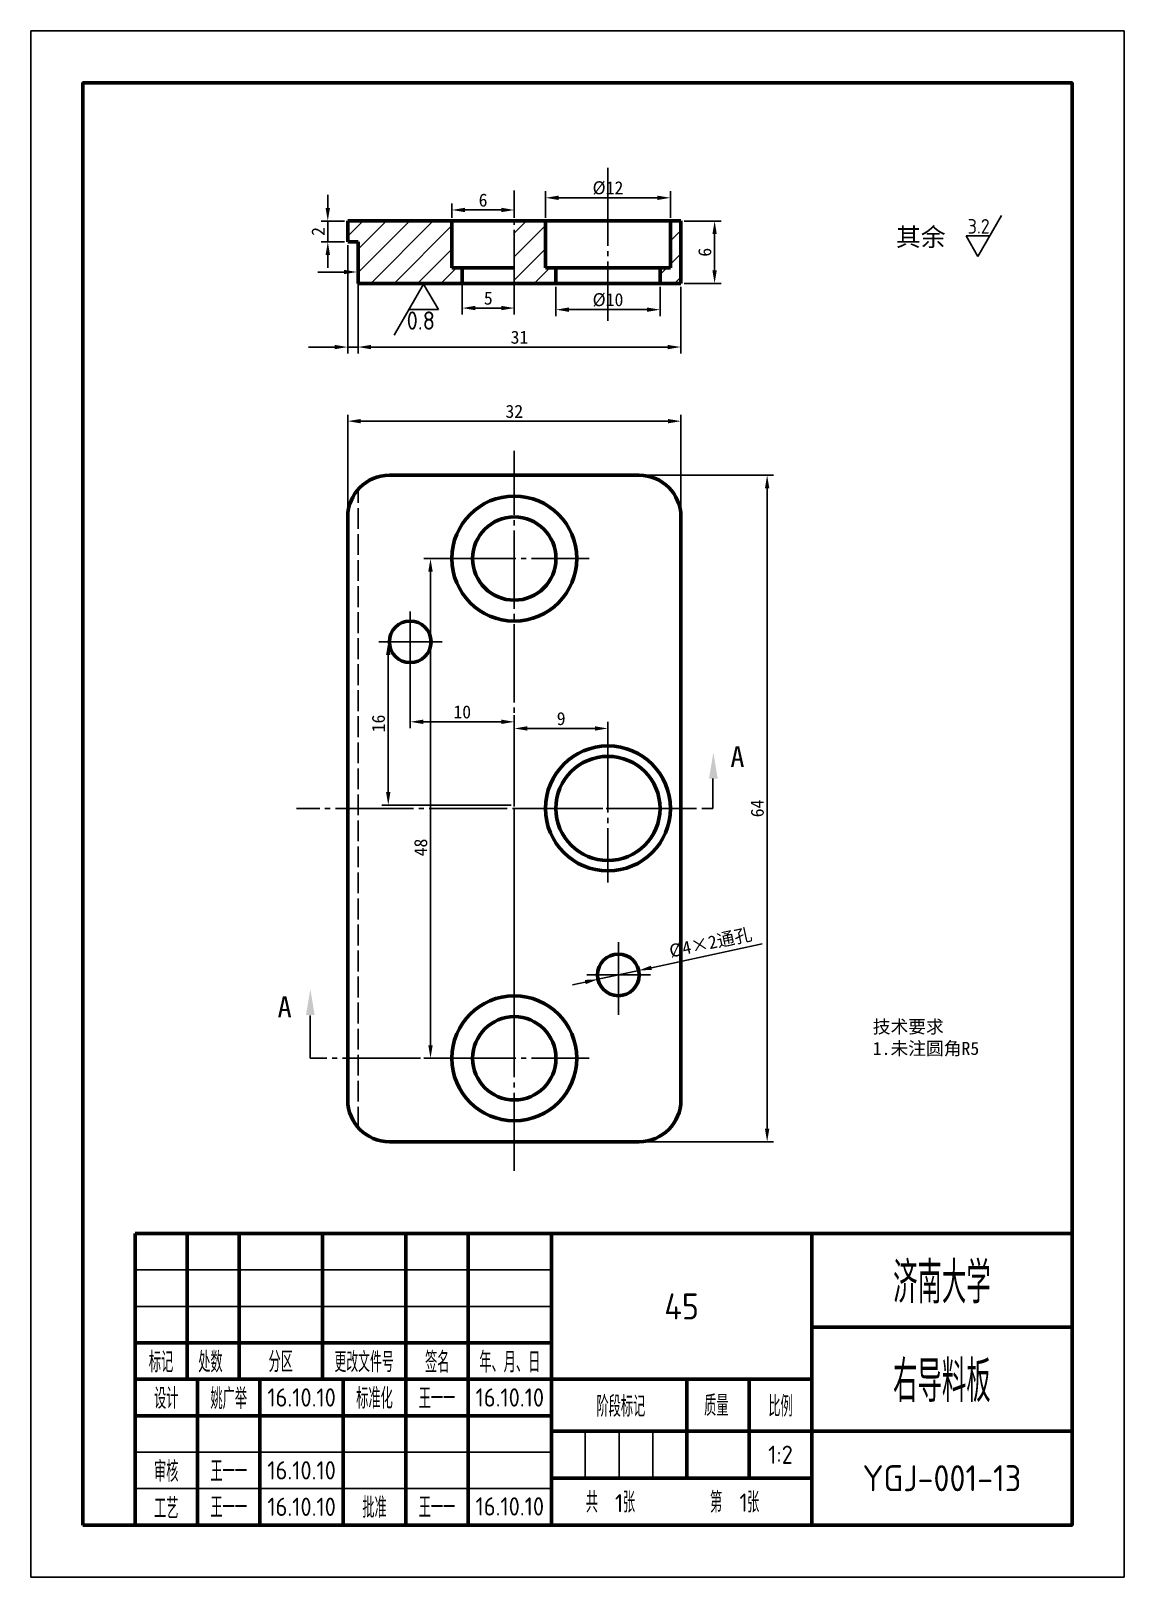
# Model space of a CAD drawing. Header units: millimetres. Extents: x 1179 to 3295, y -300 to 347.
# Drawn here: x 2432.8 to 2642.8, y -296.4 to 0.6 of the extents above; entities that cross this region are included whole.
import ezdxf
from ezdxf.enums import TextEntityAlignment as Align

# ---------------------------------------------------------------- set-up
doc = ezdxf.new("R2010")
doc.units = ezdxf.units.MM
doc.linetypes.add('点画线', pattern=[18, 15, -1, 1, -1])
doc.linetypes.add('虚线', pattern=[5, 4, -1])
for name, color, linetype in [('剖面线', 3, 'Continuous'), ('尺寸标注 @ 1', 6, 'Continuous'), ('文字', 7, 'Continuous'), ('标注', 3, 'Continuous'), ('点画线', 1, '点画线'), ('细实线', 1, 'Continuous'), ('虚线', 2, '虚线'), ('辅助线', 4, 'Continuous')]:
    doc.layers.add(name, color=color, linetype=linetype)
doc.layers.add('粗实线', color=7, linetype='Continuous', lineweight=50)
doc.styles.add('数字直体', font='isocp.shx')
doc.styles.add('汉字长仿宋体', font='hyswlongfangsong.ttf', dxfattribs={"width": 0.67})
doc.dimstyles.new('ISO-25', dxfattribs={"dimtxt": 2.5, "dimasz": 2.5, "dimexe": 1.25, "dimexo": 0.625, "dimtad": 1, "dimdsep": 46, "dimtxsty": 'Standard', "dimcen": 2.5, "dimadec": 0, "dimazin": 0, "dimtfac": 1, "dimtmove": 0, "dimatfit": 3, "dimfxl": 1, "dimarcsym": 0})

msp = doc.modelspace()

# ---------------------------------------------------------------- texts
at = {"layer": '文字', "attachment_point": 1}
for s, width, insert, char_height in [('{\\fSimSun|b0|i0|c134|p2;其余}', 15.70147, (2599.022, -37.252), 3.5), ('{\\fSimSun|b0|i0|c134|p2;技术要求}\\P1.{\\fSimSun|b0|i0|c134|p2;未注圆角}R5', 33.53421, (2594.573, -189.446), 2.5)]:
    msp.add_mtext_dynamic_manual_height_columns(s, width=width, gutter_width=12.5, heights=[0], dxfattribs=dict(at, insert=insert, char_height=char_height))
at = {"layer": '文字', "style": '数字直体'}
msp.add_attdef('3.2', text='3.2', height=2.8, dxfattribs=at).set_placement((2617.038, -38.355), align=Align.RIGHT)
at = {"layer": '标注', "char_height": 4, "attachment_point": 1}
for insert in [(2567.212, -136.835), (2480.229, -184.887)]:
    msp.add_mtext_dynamic_manual_height_columns('A', width=5.49591, gutter_width=12.5, heights=[0], dxfattribs=dict(at, insert=insert))
at = {"layer": '标注', "style": '数字直体'}
msp.add_attdef('0.8', text='3.2', height=3.5, dxfattribs=at).set_placement((2510.483, -56.807), align=Align.RIGHT)

# ---------------------------------------------------------------- blocks, each defined once
blk = doc.blocks.new('不装订A4(带注释性)')
at = {"layer": '粗实线'}
for p, q in [((0, 56), (-180, 56)), ((-180, 56), (-180, 0)), ((-180, 56), (-180, 28)), ((-170, 56), (-170, 28)), ((-160, 56), (-160, 28)), ((-144, 56), (-144, 28)), ((-128, 56), (-128, 0)), ((-116, 56), (-116, 0)), ((-100, 56), (-100, 0)), ((-50, 56), (-50, 0)), ((0, 0), (0, 56)), ((0, 38), (-50, 38)), ((-100, 35), (-180, 35)), ((-50, 28), (-180, 28)), ((-168, 28), (-168, 0)), ((-156, 28), (-156, 0)), ((-140, 28), (-140, 0)), ((-74, 28), (-74, 9)), ((-62, 28), (-62, 9)), ((-100, 21), (-180, 21)), ((0, 18), (-100, 18)), ((-50, 9), (-100, 9)), ((-180, 0), (0, 0))]:
    blk.add_line(p, q, dxfattribs=at)
blk.add_lwpolyline([(-190, 0), (0, 0), (0, 277), (-190, 277)], close=True, dxfattribs=at)
at = {"layer": '细实线'}
for p, q in [((-100, 49), (-180, 49)), ((-100, 42), (-180, 42)), ((-93.5, 18), (-93.5, 9)), ((-87, 18), (-87, 9)), ((-80.5, 18), (-80.5, 9)), ((-100, 14), (-180, 14)), ((-100, 7), (-180, 7))]:
    blk.add_line(p, q, dxfattribs=at)
at = {"layer": '辅助线'}
blk.add_lwpolyline([(-200, -10), (10, -10), (10, 287), (-200, 287)], close=True, dxfattribs=at)
at = {"layer": '文字', "style": '汉字长仿宋体', "width": 0.67}
for s, height, p in [('标记', 3.5, (-175, 31.5)), ('处数', 3.5, (-165.51, 31.5)), ('分区', 3.5, (-152, 31.5)), ('更改文件号', 3.4, (-136, 31.5)), ('签名', 3.5, (-121.94, 31.5)), ('年、月、日', 3.5, (-108, 31.5)), ('标准化', 3.5, (-134, 24.54)), ('设计', 3.5, (-174, 24.5)), ('阶段标记', 3.5, (-86.67, 23)), ('质量', 3.5, (-68.33, 23.13)), ('比例', 3.5, (-56, 23)), ('审核', 3.5, (-174, 10.5)), ('工艺', 3.5, (-174, 3.46)), ('批准', 3.5, (-134, 3.54))]:
    blk.add_text(s, height=height, dxfattribs=at).set_placement(p, align=Align.MIDDLE)
for s, p in [('共    张', (-93.4, 2.77)), ('第    张', (-69.55, 2.77))]:
    blk.add_text(s, height=3.5, dxfattribs=at).set_placement(p)
for tag, height, p in [('单位名称', 7, (-25, 47)), ('图名', 7, (-25, 28)), ('设计者', 3.5, (-162, 24.46)), ('标准化', 3.5, (-122, 24.46)), ('质量', 3.5, (-68, 13.5)), ('审核者', 3.5, (-162, 10.46)), ('工艺者', 3.5, (-162, 3.54)), ('批准者', 3.5, (-122, 3.54))]:
    blk.add_attdef(tag, text='', height=height, dxfattribs=at).set_placement(p, align=Align.MIDDLE)
at = {"layer": '文字', "style": '数字直体'}
for tag, height, p in [('45', 5, (-75, 42)), ('16.10.10', 3.5, (-148, 24.5)), ('16.10.10', 3.5, (-108, 24.5)), ('1:1', 3.5, (-56, 13.5)), ('16.10.10', 3.5, (-148, 10.5)), ('001', 5, (-25, 9)), ('1', 3.5, (-87.01, 4.2)), ('1', 3.5, (-63.1, 4.31)), ('16.10.10', 3.5, (-148, 3.5)), ('16.10.10', 3.5, (-108, 3.57))]:
    blk.add_attdef(tag, text='', height=height, dxfattribs=at).set_placement(p, align=Align.MIDDLE)
blk = doc.blocks.new('*D145')
at = {"layer": 'Defpoints', "color": 0, "transparency": 16777216}
for p in [(2557.71, -74.38), (2493.71, -92.77), (2557.71, -92.77)]:
    blk.add_point(p, dxfattribs=at)
at = {"layer": '标注', "color": 0, "lineweight": -2, "transparency": 16777216}
for p, q in [((2493.71, -92.14), (2493.71, -73.13)), ((2557.71, -92.14), (2557.71, -73.13)), ((2496.21, -74.38), (2555.21, -74.38))]:
    blk.add_line(p, q, dxfattribs=at)
at = {"layer": '标注', "color": 0, "transparency": 16777216}
for points in [[(2496.21, -73.96), (2496.21, -74.8), (2493.71, -74.38)], [(2555.21, -73.96), (2555.21, -74.8), (2557.71, -74.38)]]:
    blk.add_solid(points, dxfattribs=at)
at = {"layer": '标注', "color": 0, "transparency": 16777216, "insert": (2525.71, -72.51), "char_height": 2.5, "attachment_point": 5}
blk.add_mtext('32', dxfattribs=at)
blk = doc.blocks.new('*D146')
at = {"layer": 'Defpoints', "color": 0, "transparency": 16777216}
for p in [(2549.71, -84.77), (2549.71, -212.78), (2574.28, -212.78)]:
    blk.add_point(p, dxfattribs=at)
at = {"layer": '标注', "color": 0, "lineweight": -2, "transparency": 16777216}
for p, q in [((2550.33, -84.77), (2575.53, -84.77)), ((2574.28, -87.27), (2574.28, -210.28)), ((2550.33, -212.78), (2575.53, -212.78))]:
    blk.add_line(p, q, dxfattribs=at)
at = {"layer": '标注', "color": 0, "transparency": 16777216}
for points in [[(2573.86, -87.27), (2574.7, -87.27), (2574.28, -84.77)], [(2573.86, -210.28), (2574.7, -210.28), (2574.28, -212.78)]]:
    blk.add_solid(points, dxfattribs=at)
at = {"layer": '标注', "color": 0, "transparency": 16777216, "insert": (2572.4, -148.77), "char_height": 2.5, "attachment_point": 5, "rotation": 90}
blk.add_mtext('64', dxfattribs=at)
blk = doc.blocks.new('*D147')
at = {"layer": 'Defpoints', "color": 0, "transparency": 16777216}
for p in [(2525.71, -133.41), (2525.71, -148.77), (2543.7, -148.77)]:
    blk.add_point(p, dxfattribs=at)
at = {"layer": '标注', "color": 0, "lineweight": -2, "transparency": 16777216}
for p, q in [((2525.71, -148.14), (2525.71, -132.16)), ((2541.2, -133.41), (2528.21, -133.41)), ((2543.7, -148.14), (2543.7, -132.16))]:
    blk.add_line(p, q, dxfattribs=at)
at = {"layer": '标注', "color": 0, "transparency": 16777216}
for points in [[(2528.21, -132.99), (2528.21, -133.82), (2525.71, -133.41)], [(2541.2, -132.99), (2541.2, -133.82), (2543.7, -133.41)]]:
    blk.add_solid(points, dxfattribs=at)
at = {"layer": '标注', "color": 0, "transparency": 16777216, "insert": (2534.71, -131.53), "char_height": 2.5, "attachment_point": 5}
blk.add_mtext('9', dxfattribs=at)
blk = doc.blocks.new('*D148')
at = {"layer": 'Defpoints', "color": 0, "transparency": 16777216}
for p in [(2525.71, -100.77), (2509.61, -196.77), (2525.71, -196.77)]:
    blk.add_point(p, dxfattribs=at)
at = {"layer": '标注', "color": 0, "lineweight": -2, "transparency": 16777216}
for p, q in [((2525.08, -100.77), (2508.36, -100.77)), ((2509.61, -103.27), (2509.61, -194.27)), ((2525.08, -196.77), (2508.36, -196.77))]:
    blk.add_line(p, q, dxfattribs=at)
at = {"layer": '标注', "color": 0, "transparency": 16777216}
for points in [[(2509.19, -103.27), (2510.03, -103.27), (2509.61, -100.77)], [(2509.19, -194.27), (2510.03, -194.27), (2509.61, -196.77)]]:
    blk.add_solid(points, dxfattribs=at)
at = {"layer": '标注', "color": 0, "transparency": 16777216, "insert": (2507.74, -156.27), "char_height": 2.5, "attachment_point": 5, "rotation": 90}
blk.add_mtext('48', dxfattribs=at)
blk = doc.blocks.new('*D149')
at = {"layer": 'Defpoints', "color": 0, "transparency": 16777216}
for p in [(2505.71, -116.77), (2525.71, -132.13), (2525.71, -148.77)]:
    blk.add_point(p, dxfattribs=at)
at = {"layer": '标注', "color": 0, "lineweight": -2, "transparency": 16777216}
for p, q in [((2505.71, -117.39), (2505.71, -133.38)), ((2508.21, -132.13), (2523.21, -132.13)), ((2525.71, -148.14), (2525.71, -130.88))]:
    blk.add_line(p, q, dxfattribs=at)
at = {"layer": '标注', "color": 0, "transparency": 16777216}
for points in [[(2508.21, -131.71), (2508.21, -132.55), (2505.71, -132.13)], [(2523.21, -131.71), (2523.21, -132.55), (2525.71, -132.13)]]:
    blk.add_solid(points, dxfattribs=at)
at = {"layer": '标注', "color": 0, "transparency": 16777216, "insert": (2515.71, -130.25), "char_height": 2.5, "attachment_point": 5}
blk.add_mtext('10', dxfattribs=at)
blk = doc.blocks.new('*D150')
at = {"layer": 'Defpoints', "color": 0, "transparency": 16777216}
for p in [(2505.71, -116.77), (2501.5, -148.14), (2525.71, -148.14)]:
    blk.add_point(p, dxfattribs=at)
at = {"layer": '标注', "color": 0, "lineweight": -2, "transparency": 16777216}
for p, q in [((2505.08, -116.77), (2500.25, -116.77)), ((2501.5, -119.27), (2501.5, -145.64)), ((2525.08, -148.14), (2500.25, -148.14))]:
    blk.add_line(p, q, dxfattribs=at)
at = {"layer": '标注', "color": 0, "transparency": 16777216}
for points in [[(2501.08, -119.27), (2501.91, -119.27), (2501.5, -116.77)], [(2501.08, -145.64), (2501.91, -145.64), (2501.5, -148.14)]]:
    blk.add_solid(points, dxfattribs=at)
at = {"layer": '标注', "color": 0, "transparency": 16777216, "insert": (2499.62, -132.45), "char_height": 2.5, "attachment_point": 5, "rotation": 90}
blk.add_mtext('16', dxfattribs=at)
blk = doc.blocks.new('*D151')
at = {"layer": 'Defpoints', "color": 0, "transparency": 16777216}
for p in [(2549.61, -179.9), (2541.79, -181.59)]:
    blk.add_point(p, dxfattribs=at)
at = {"layer": '标注', "color": 0, "lineweight": -2, "transparency": 16777216}
for p, q in [((2573.33, -174.78), (2552.05, -179.37)), ((2541.79, -181.59), (2549.61, -179.9)), ((2539.35, -182.12), (2536.9, -182.64))]:
    blk.add_line(p, q, dxfattribs=at)
at = {"layer": '标注', "color": 0, "transparency": 16777216}
for points in [[(2551.96, -178.97), (2552.14, -179.78), (2549.61, -179.9)], [(2539.26, -181.71), (2539.43, -182.52), (2541.79, -181.59)]]:
    blk.add_solid(points, dxfattribs=at)
at = {"layer": '标注', "color": 0, "transparency": 16777216, "insert": (2563.44, -174.64), "char_height": 2.5, "attachment_point": 5, "rotation": 12.177}
blk.add_mtext('%%C4{\\fSimSun|b0|i0|c134|p2;×}2{\\fSimSun|b0|i0|c134|p2;通孔}', dxfattribs=at)
blk = doc.blocks.new('*D152')
at = {"layer": 'Defpoints', "color": 0, "transparency": 16777216}
for p in [(2555.7, -31.47), (2531.7, -35.93), (2555.7, -35.93)]:
    blk.add_point(p, dxfattribs=at)
at = {"layer": '标注', "color": 0, "lineweight": -2, "transparency": 16777216}
for p, q in [((2531.7, -35.3), (2531.7, -30.22)), ((2534.2, -31.47), (2553.2, -31.47)), ((2555.7, -35.3), (2555.7, -30.22))]:
    blk.add_line(p, q, dxfattribs=at)
at = {"layer": '标注', "color": 0, "transparency": 16777216}
for points in [[(2534.2, -31.06), (2534.2, -31.89), (2531.7, -31.47)], [(2553.2, -31.06), (2553.2, -31.89), (2555.7, -31.47)]]:
    blk.add_solid(points, dxfattribs=at)
at = {"layer": '标注', "color": 0, "transparency": 16777216, "insert": (2543.7, -29.6), "char_height": 2.5, "attachment_point": 5}
blk.add_mtext('%%C12', dxfattribs=at)
blk = doc.blocks.new('*D153')
at = {"layer": 'Defpoints', "color": 0, "transparency": 16777216}
for p in [(2533.7, -47.93), (2553.7, -47.93), (2553.7, -52.96)]:
    blk.add_point(p, dxfattribs=at)
at = {"layer": '标注', "color": 0, "lineweight": -2, "transparency": 16777216}
for p, q in [((2533.7, -48.55), (2533.7, -54.21)), ((2553.7, -48.55), (2553.7, -54.21)), ((2536.2, -52.96), (2551.2, -52.96))]:
    blk.add_line(p, q, dxfattribs=at)
at = {"layer": '标注', "color": 0, "transparency": 16777216}
for points in [[(2536.2, -52.54), (2536.2, -53.38), (2533.7, -52.96)], [(2551.2, -52.54), (2551.2, -53.38), (2553.7, -52.96)]]:
    blk.add_solid(points, dxfattribs=at)
at = {"layer": '标注', "color": 0, "transparency": 16777216, "insert": (2543.7, -51.09), "char_height": 2.5, "attachment_point": 5}
blk.add_mtext('%%C10', dxfattribs=at)
blk = doc.blocks.new('*D154')
at = {"layer": 'Defpoints', "color": 0, "transparency": 16777216}
for p in [(2525.71, -33.81), (2513.71, -35.93), (2525.71, -35.93)]:
    blk.add_point(p, dxfattribs=at)
at = {"layer": '标注', "color": 0, "lineweight": -2, "transparency": 16777216}
for p, q in [((2513.71, -35.3), (2513.71, -32.56)), ((2525.71, -35.3), (2525.71, -32.56)), ((2516.21, -33.81), (2523.21, -33.81))]:
    blk.add_line(p, q, dxfattribs=at)
at = {"layer": '标注', "color": 0, "transparency": 16777216}
for points in [[(2516.21, -33.39), (2516.21, -34.23), (2513.71, -33.81)], [(2523.21, -33.39), (2523.21, -34.23), (2525.71, -33.81)]]:
    blk.add_solid(points, dxfattribs=at)
at = {"layer": '标注', "color": 0, "transparency": 16777216, "insert": (2519.71, -31.93), "char_height": 2.5, "attachment_point": 5}
blk.add_mtext('6', dxfattribs=at)
blk = doc.blocks.new('*D155')
at = {"layer": 'Defpoints', "color": 0, "transparency": 16777216}
for p in [(2515.71, -44.93), (2525.71, -44.93), (2525.71, -52.65)]:
    blk.add_point(p, dxfattribs=at)
at = {"layer": '标注', "color": 0, "lineweight": -2, "transparency": 16777216}
for p, q in [((2515.71, -45.55), (2515.71, -53.9)), ((2525.71, -45.55), (2525.71, -53.9)), ((2518.21, -52.65), (2523.21, -52.65))]:
    blk.add_line(p, q, dxfattribs=at)
at = {"layer": '标注', "color": 0, "transparency": 16777216}
for points in [[(2518.21, -52.23), (2518.21, -53.07), (2515.71, -52.65)], [(2523.21, -52.23), (2523.21, -53.07), (2525.71, -52.65)]]:
    blk.add_solid(points, dxfattribs=at)
at = {"layer": '标注', "color": 0, "transparency": 16777216, "insert": (2520.71, -50.77), "char_height": 2.5, "attachment_point": 5}
blk.add_mtext('5', dxfattribs=at)
blk = doc.blocks.new('*D156')
at = {"layer": 'Defpoints', "color": 0, "transparency": 16777216}
for p in [(2557.7, -35.93), (2557.7, -47.93), (2564.19, -47.93)]:
    blk.add_point(p, dxfattribs=at)
at = {"layer": '标注', "color": 0, "lineweight": -2, "transparency": 16777216}
for p, q in [((2558.33, -35.93), (2565.44, -35.93)), ((2564.19, -38.43), (2564.19, -45.43)), ((2558.33, -47.93), (2565.44, -47.93))]:
    blk.add_line(p, q, dxfattribs=at)
at = {"layer": '标注', "color": 0, "transparency": 16777216}
for points in [[(2563.77, -38.43), (2564.6, -38.43), (2564.19, -35.93)], [(2563.77, -45.43), (2564.6, -45.43), (2564.19, -47.93)]]:
    blk.add_solid(points, dxfattribs=at)
at = {"layer": '标注', "color": 0, "transparency": 16777216, "insert": (2562.31, -41.93), "char_height": 2.5, "attachment_point": 5, "rotation": 90}
blk.add_mtext('6', dxfattribs=at)
blk = doc.blocks.new('*D157')
at = {"layer": 'Defpoints', "color": 0, "transparency": 16777216}
for p in [(2495.7, -47.93), (2557.7, -47.93), (2557.7, -60.14)]:
    blk.add_point(p, dxfattribs=at)
at = {"layer": '标注', "color": 0, "lineweight": -2, "transparency": 16777216}
for p, q in [((2495.7, -48.55), (2495.7, -61.39)), ((2557.7, -48.55), (2557.7, -61.39)), ((2498.2, -60.14), (2555.2, -60.14))]:
    blk.add_line(p, q, dxfattribs=at)
at = {"layer": '标注', "color": 0, "transparency": 16777216}
for points in [[(2498.2, -59.73), (2498.2, -60.56), (2495.7, -60.14)], [(2555.2, -59.73), (2555.2, -60.56), (2557.7, -60.14)]]:
    blk.add_solid(points, dxfattribs=at)
at = {"layer": '标注', "color": 0, "transparency": 16777216, "insert": (2526.7, -58.27), "char_height": 2.5, "attachment_point": 5}
blk.add_mtext('31', dxfattribs=at)
blk = doc.blocks.new('*D158')
at = {"layer": 'Defpoints', "color": 0, "transparency": 16777216}
for p in [(2493.7, -35.93), (2489.88, -39.93), (2493.7, -39.93)]:
    blk.add_point(p, dxfattribs=at)
at = {"layer": '标注', "color": 0, "lineweight": -2, "transparency": 16777216}
for p, q in [((2489.88, -33.43), (2489.88, -30.93)), ((2493.08, -35.93), (2488.63, -35.93)), ((2489.88, -35.93), (2489.88, -39.93)), ((2493.08, -39.93), (2488.63, -39.93)), ((2489.88, -42.43), (2489.88, -44.93))]:
    blk.add_line(p, q, dxfattribs=at)
at = {"layer": '标注', "color": 0, "transparency": 16777216}
for points in [[(2489.46, -33.43), (2490.3, -33.43), (2489.88, -35.93)], [(2489.46, -42.43), (2490.3, -42.43), (2489.88, -39.93)]]:
    blk.add_solid(points, dxfattribs=at)
at = {"layer": '标注', "color": 0, "transparency": 16777216, "insert": (2488.01, -37.93), "char_height": 2.5, "attachment_point": 5, "rotation": 90}
blk.add_mtext('2', dxfattribs=at)

# ---------------------------------------------------------------- dimensions: what is measured, and where the dimension line sits
at = {"layer": '标注'}
for base, p1, p2, text, picture, middle in [((2555.702, -31.473), (2531.702, -35.925), (2555.702, -35.925), '%%C12', '*D152', (2543.702, -29.598)), ((2525.71, -33.809), (2513.71, -35.925), (2525.71, -35.925), '6', '*D154', (2519.71, -31.934)), ((2525.71, -52.65), (2515.71, -44.925), (2525.71, -44.925), '5', '*D155', (2520.71, -50.775)), ((2557.702, -60.143), (2495.702, -47.925), (2557.702, -47.925), '31', '*D157', (2526.702, -58.268)), ((2553.702, -52.961), (2533.702, -47.925), (2553.702, -47.925), '%%C10', '*D153', (2543.702, -51.086)), ((2557.71, -74.381), (2493.71, -92.767), (2557.71, -92.767), '32', '*D145', (2525.71, -72.506)), ((2525.71, -133.408), (2543.701, -148.767), (2525.71, -148.767), '9', '*D147', (2534.705, -131.533))]:
    dim = msp.add_linear_dim(base=base, p1=p1, p2=p2, text=text, dimstyle='ISO-25', dxfattribs=at)
    dim.commit()
    dim.dimension.update_dxf_attribs({"geometry": picture, "text_midpoint": middle})
for base, p1, p2, text, picture, middle in [((2489.881, -39.925), (2493.702, -35.925), (2493.702, -39.925), '2', '*D158', (2489.881, -37.925)), ((2509.61, -196.767), (2525.71, -100.767), (2525.71, -196.767), '48', '*D148', (2509.61, -156.268))]:
    dim = msp.add_linear_dim(base=base, p1=p1, p2=p2, angle=90, text=text, dimstyle='ISO-25', dxfattribs=at)
    dim.commit()
    dim.dimension.update_dxf_attribs({"geometry": picture, "text_midpoint": middle, "dimtype": 160})
for base, p1, p2, text, picture, middle in [((2564.187, -47.925), (2557.702, -35.925), (2557.702, -47.925), '6', '*D156', (2562.312, -41.925)), ((2574.279, -212.783), (2549.71, -84.767), (2549.71, -212.783), '64', '*D146', (2572.404, -148.775)), ((2501.495, -148.142), (2505.707, -116.767), (2525.71, -148.142), '16', '*D150', (2499.62, -132.454))]:
    dim = msp.add_linear_dim(base=base, p1=p1, p2=p2, angle=90, text=text, dimstyle='ISO-25', dxfattribs=at)
    dim.commit()
    dim.dimension.update_dxf_attribs({"geometry": picture, "text_midpoint": middle})
dim = msp.add_linear_dim(base=(2525.71, -132.129), p1=(2505.707, -116.767), p2=(2525.71, -148.767), text='10', dimstyle='ISO-25', dxfattribs=at)
dim.commit()
dim.dimension.update_dxf_attribs({"geometry": '*D149', "text_midpoint": (2515.708, -132.129), "dimtype": 160})
dim = msp.add_diameter_dim_2p(p1=(2541.789, -181.59), p2=(2549.609, -179.902), text='%%C4{\\fSimSun|b0|i0|c134|p2;×}2{\\fSimSun|b0|i0|c134|p2;通孔}', dimstyle='ISO-25', dxfattribs=at)
dim.commit()
dim.dimension.update_dxf_attribs({"geometry": '*D151', "text_midpoint": (2563.443, -174.644)})

# ---------------------------------------------------------------- hatches: boundary and pattern name
at = {"layer": '剖面线'}
h = msp.add_hatch(dxfattribs=at)
h.set_pattern_fill('ANSI31', color=256)
h.set_pattern_definition([(45, (1906.3396, -460.0974), (-2.245064, 2.245064), [])])
h.paths.add_polyline_path([(2513.71, -35.925), (2493.702, -35.925), (2493.702, -39.925), (2495.702, -39.925), (2495.702, -47.925), (2515.71, -47.925), (2515.71, -44.925), (2513.71, -44.925)])
h.paths.add_polyline_path([(2531.702, -35.925), (2525.71, -35.925), (2525.71, -47.925), (2533.702, -47.925), (2533.702, -44.925), (2531.702, -44.925)])
h.paths.add_polyline_path([(2557.702, -35.925), (2555.702, -35.925), (2555.702, -44.925), (2553.702, -44.925), (2553.702, -47.925), (2557.702, -47.925)])

# ---------------------------------------------------------------- linework, layer by layer
at = {"layer": '文字'}
for p, q in [((2614.775, -42.719), (2619.302, -34.879)), ((2612.512, -38.799), (2617.038, -38.799)), ((2612.512, -38.799), (2614.775, -42.719))]:
    msp.add_line(p, q, dxfattribs=at)
at = {"layer": '标注'}
for p, q in [((2493.702, -40.55), (2493.702, -61.393)), ((2495.702, -40.55), (2495.702, -61.393)), ((2492.993, -45.726), (2487.993, -45.726)), ((2508.29, -48.045), (2502.632, -57.845)), ((2511.119, -52.945), (2508.29, -48.045)), ((2511.119, -52.945), (2505.461, -52.945)), ((2491.202, -60.143), (2486.202, -60.143)), ((2495.702, -60.143), (2493.702, -60.143)), ((2498.202, -60.143), (2500.702, -60.143)), ((2563.867, -148.767), (2563.867, -143.008)), ((2486.463, -196.767), (2486.463, -188.542))]:
    msp.add_line(p, q, dxfattribs=at)
at = {"layer": '标注', "linetype": '点画线'}
for p, q in [((2525.71, -196.767), (2525.71, -148.767)), ((2525.71, -148.767), (2563.867, -148.767)), ((2525.71, -196.767), (2486.463, -196.767))]:
    msp.add_line(p, q, dxfattribs=at)
at = {"layer": '标注'}
for points in [[(2492.993, -45.31), (2492.993, -46.143), (2495.493, -45.726)], [(2491.202, -59.726), (2491.202, -60.559), (2493.702, -60.143)], [(2498.202, -59.726), (2498.202, -60.559), (2495.702, -60.143)], [(2563.117, -143.036), (2564.784, -143.036), (2563.95, -138.036)], [(2485.692, -188.44), (2487.358, -188.44), (2486.525, -183.44)]]:
    msp.add_solid(points, dxfattribs=at)
at = {"layer": '点画线'}
for p, q in [((2543.702, -25.713), (2543.702, -55.132)), ((2525.71, -52.642), (2525.71, -30.08)), ((2525.71, -218.4), (2525.71, -80.096)), ((2511.015, -100.767), (2540.11, -100.767)), ((2505.707, -110.93), (2505.707, -123.957)), ((2499.66, -116.767), (2511.86, -116.767)), ((2543.702, -134.575), (2543.7, -162.975)), ((2560.338, -148.767), (2483.879, -148.767)), ((2545.699, -188.419), (2545.699, -174.469)), ((2539.652, -180.746), (2551.852, -180.746)), ((2541.699, -180.748), (2549.688, -180.744)), ((2511.015, -196.767), (2540.11, -196.767))]:
    msp.add_line(p, q, dxfattribs=at)
at = {"layer": '粗实线'}
for p, q in [((2531.702, -35.925), (2493.702, -35.925)), ((2493.702, -35.925), (2493.702, -39.925)), ((2513.71, -44.925), (2513.71, -35.925)), ((2531.702, -35.925), (2555.702, -35.925)), ((2531.702, -44.925), (2531.702, -35.925)), ((2555.702, -35.925), (2543.702, -35.925)), ((2557.702, -35.925), (2555.702, -35.925)), ((2555.702, -35.925), (2555.702, -44.925)), ((2557.702, -35.925), (2557.702, -47.925)), ((2493.702, -39.925), (2495.702, -39.925)), ((2495.702, -47.925), (2495.702, -39.925)), ((2517.71, -44.925), (2513.71, -44.925)), ((2515.71, -44.925), (2515.71, -47.925)), ((2517.71, -44.925), (2525.71, -44.925)), ((2535.702, -44.925), (2531.702, -44.925)), ((2533.702, -44.925), (2533.702, -47.925)), ((2535.702, -44.925), (2551.702, -44.925)), ((2535.702, -44.925), (2543.702, -44.925)), ((2555.702, -44.925), (2551.702, -44.925)), ((2553.702, -44.925), (2553.702, -47.925)), ((2495.702, -47.925), (2557.702, -47.925)), ((2501.71, -84.767), (2549.71, -84.767)), ((2493.71, -92.767), (2493.71, -204.783)), ((2557.71, -148.767), (2557.71, -92.767)), ((2557.71, -204.783), (2557.71, -148.767)), ((2501.71, -212.783), (2549.71, -212.783))]:
    msp.add_line(p, q, dxfattribs=at)
for centre, radius in [((2525.71, -100.767), 12), ((2525.71, -100.767), 8), ((2505.707, -116.767), 4), ((2543.701, -148.767), 12), ((2543.701, -148.767), 10), ((2545.699, -180.746), 4), ((2525.71, -196.767), 12), ((2525.71, -196.767), 8)]:
    msp.add_circle(centre, radius, dxfattribs=at)
for centre, start, end in [((2501.71, -92.767), 90, 180), ((2549.71, -92.767), 0, 90), ((2501.71, -204.783), 180, 270), ((2549.71, -204.783), 270, 0)]:
    msp.add_arc(centre, 8, start, end, dxfattribs=at)
at = {"layer": '虚线'}
msp.add_line((2495.71, -210.075), (2495.71, -87.475), dxfattribs=at)

# ---------------------------------------------------------------- block references
at = {"layer": '尺寸标注 @ 1'}
ref = msp.add_blockref('不装订A4(带注释性)', (2632.85, -286.417), dxfattribs=at)
ref.add_attrib('工艺者', '王一一', dxfattribs={"layer": '文字', "height": 3.5, "style": '汉字长仿宋体', "width": 0.67}).set_placement((2470.85, -282.881), align=Align.MIDDLE)
ref.add_attrib('审核者', '王一一', dxfattribs={"layer": '文字', "height": 3.5, "style": '汉字长仿宋体', "width": 0.67}).set_placement((2470.85, -275.952), align=Align.MIDDLE)
ref.add_attrib('设计者', '姚广举', dxfattribs={"layer": '文字', "height": 3.5, "style": '汉字长仿宋体', "width": 0.67}).set_placement((2470.85, -261.952), align=Align.MIDDLE)
ref.add_attrib('16.10.10', '16.10.10', dxfattribs={"layer": '文字', "height": 3.5, "style": '数字直体'}).set_placement((2484.85, -261.917), align=Align.MIDDLE)
ref.add_attrib('批准者', '王一一', dxfattribs={"layer": '文字', "height": 3.5, "style": '汉字长仿宋体', "width": 0.67}).set_placement((2510.85, -282.881), align=Align.MIDDLE)
ref.add_attrib('标准化', '王一一', dxfattribs={"layer": '文字', "height": 3.5, "style": '汉字长仿宋体', "width": 0.67}).set_placement((2510.85, -261.952), align=Align.MIDDLE)
ref.add_attrib('1:1', '1:2', dxfattribs={"layer": '文字', "height": 3.5, "style": '数字直体'}).set_placement((2576.85, -272.917), align=Align.MIDDLE)
ref.add_attrib('1', '1', dxfattribs={"layer": '文字', "height": 3.5, "style": '数字直体'}).set_placement((2545.843, -282.217), align=Align.MIDDLE)
ref.add_attrib('1', '1', dxfattribs={"layer": '文字', "height": 3.5, "style": '数字直体'}).set_placement((2569.748, -282.106), align=Align.MIDDLE)
ref.add_attrib('16.10.10', '16.10.10', dxfattribs={"layer": '文字', "height": 3.5, "style": '数字直体'}).set_placement((2484.85, -275.917), align=Align.MIDDLE)
ref.add_attrib('16.10.10', '16.10.10', dxfattribs={"layer": '文字', "height": 3.5, "style": '数字直体'}).set_placement((2484.85, -282.917), align=Align.MIDDLE)
ref.add_attrib('16.10.10', '16.10.10', dxfattribs={"layer": '文字', "height": 3.5, "style": '数字直体'}).set_placement((2524.85, -261.917), align=Align.MIDDLE)
ref.add_attrib('16.10.10', '16.10.10', dxfattribs={"layer": '文字', "height": 3.5, "style": '数字直体'}).set_placement((2524.85, -282.845), align=Align.MIDDLE)
ref.add_attrib('单位名称', '济南大学', dxfattribs={"layer": '文字', "height": 7, "style": '汉字长仿宋体', "width": 0.67}).set_placement((2607.85, -239.417), align=Align.MIDDLE)
ref.add_attrib('图名', '右导料板', dxfattribs={"layer": '文字', "height": 7, "style": '汉字长仿宋体', "width": 0.67}).set_placement((2607.85, -258.417), align=Align.MIDDLE)
ref.add_attrib('001', 'YGJ-001-13', dxfattribs={"layer": '文字', "height": 5, "style": '数字直体'}).set_placement((2607.85, -277.417), align=Align.MIDDLE)
ref.add_attrib('45', '45', dxfattribs={"layer": '文字', "height": 5, "style": '数字直体'}).set_placement((2557.85, -244.417), align=Align.MIDDLE)

msp.set_redraw_order([(e.dxf.handle, doc.entitydb.next_handle()) for e in msp.query("TEXT MTEXT ATTDEF DIMENSION ARC_DIMENSION")])  # texts and dimensions are drawn at this point

doc.saveas('drawing.dxf')
